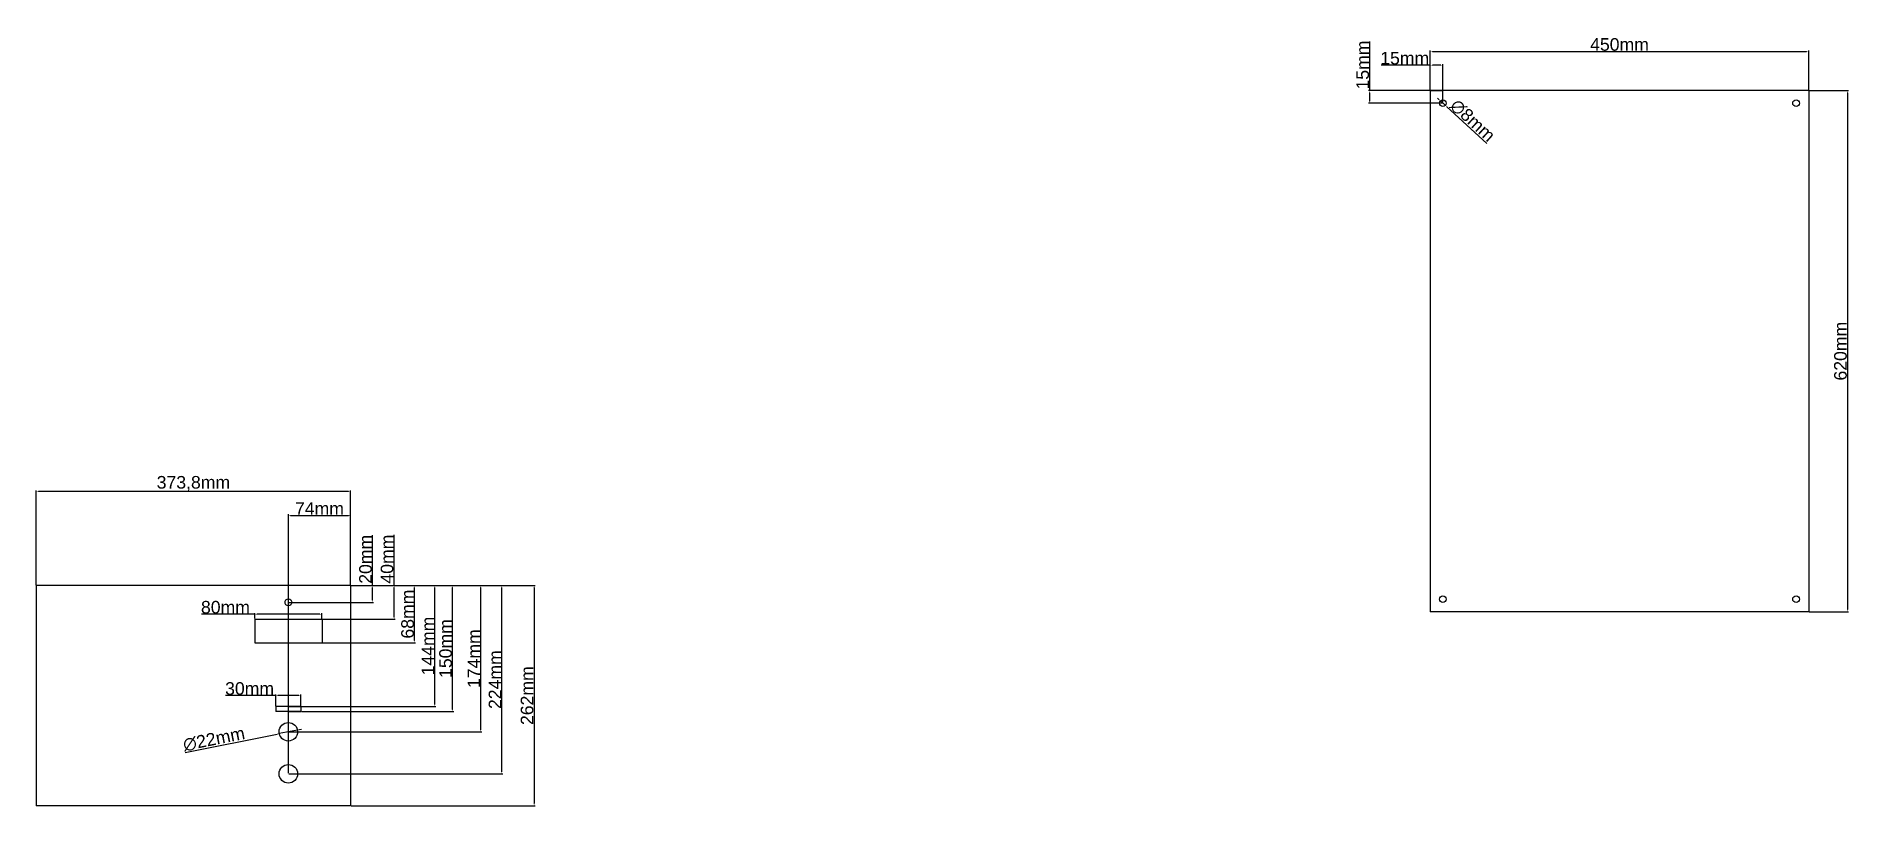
# Model space of a CAD drawing. Header units: centimetres. Extents: x -4347 to 28631, y 41590 to 109107.
# Drawn here: x 1292 to 3447, y 53642 to 54557 of the extents above; entities that cross this region are included whole.
import ezdxf

# ---------------------------------------------------------------- set-up
doc = ezdxf.new("R2010")
doc.units = ezdxf.units.CM
doc.header["$LTSCALE"] = 0.5
doc.styles.get("Standard").update_dxf_attribs({"font": 'arial.ttf'})
doc.dimstyles.new('ISO-25', dxfattribs={"dimtxt": 15, "dimasz": 2.5, "dimexe": 1.25, "dimexo": 0.625, "dimtad": 1, "dimtxsty": 'Standard', "dimcen": 2.5, "dimclrd": 1, "dimclre": 1, "dimadec": 0, "dimazin": 0, "dimtfac": 1, "dimtmove": 0, "dimatfit": 3, "dimfxl": 1, "dimarcsym": 0})

msp = doc.modelspace()

# ---------------------------------------------------------------- blocks, each defined once
blk = doc.blocks.new('*D153')
at = {"color": 1, "lineweight": -2, "transparency": 16777216}
for p, q in [((2949.5, 54493.1), (2949.5, 54540.3)), ((2952, 54539), (3397, 54539)), ((3399.5, 54493.1), (3399.5, 54540.3))]:
    blk.add_line(p, q, dxfattribs=at)
at = {"color": 1, "transparency": 16777216}
for points in [[(2952, 54539.5), (2952, 54538.6), (2949.5, 54539)], [(3397, 54539.5), (3397, 54538.6), (3399.5, 54539)]]:
    blk.add_solid(points, dxfattribs=at)
at = {"layer": 'Defpoints', "color": 0, "transparency": 16777216}
for p in [(3399.5, 54539), (2949.5, 54492.5), (3399.5, 54492.5)]:
    blk.add_point(p, dxfattribs=at)
at = {"color": 0, "transparency": 16777216, "insert": (3174.5, 54547.3), "char_height": 15, "attachment_point": 5}
blk.add_mtext('450mm', dxfattribs=at)
blk = doc.blocks.new('*D154')
at = {"color": 1, "lineweight": -2, "transparency": 16777216}
for p, q in [((3400.1, 54492.5), (3446.8, 54492.5)), ((3445.5, 54490), (3445.5, 53875)), ((3400.1, 53872.5), (3446.8, 53872.5))]:
    blk.add_line(p, q, dxfattribs=at)
at = {"color": 1, "transparency": 16777216}
for points in [[(3445.1, 54490), (3446, 54490), (3445.5, 54492.5)], [(3445.1, 53875), (3446, 53875), (3445.5, 53872.5)]]:
    blk.add_solid(points, dxfattribs=at)
at = {"layer": 'Defpoints', "color": 0, "transparency": 16777216}
for p in [(3399.5, 54492.5), (3399.5, 53872.5), (3445.5, 53872.5)]:
    blk.add_point(p, dxfattribs=at)
at = {"color": 0, "transparency": 16777216, "insert": (3437.3, 54182.5), "char_height": 15, "attachment_point": 5, "rotation": 90}
blk.add_mtext('620mm', dxfattribs=at)
blk = doc.blocks.new('*D156')
at = {"color": 1, "lineweight": -2, "transparency": 16777216}
for p, q in [((2949.5, 54522.7), (2891.1, 54522.7)), ((2949.5, 54493.1), (2949.5, 54523.9)), ((2962, 54522.7), (2952, 54522.7)), ((2964.5, 54478.1), (2964.5, 54523.9))]:
    blk.add_line(p, q, dxfattribs=at)
at = {"color": 1, "transparency": 16777216}
for points in [[(2952, 54523.1), (2952, 54522.3), (2949.5, 54522.7)], [(2962, 54523.1), (2962, 54522.3), (2964.5, 54522.7)]]:
    blk.add_solid(points, dxfattribs=at)
at = {"layer": 'Defpoints', "color": 0, "transparency": 16777216}
for p in [(2949.5, 54522.7), (2949.5, 54492.5), (2964.5, 54477.5)]:
    blk.add_point(p, dxfattribs=at)
at = {"color": 0, "transparency": 16777216, "insert": (2919.1, 54531), "char_height": 15, "attachment_point": 5}
blk.add_mtext('15mm', dxfattribs=at)
blk = doc.blocks.new('*D157')
at = {"color": 1, "lineweight": -2, "transparency": 16777216}
for p, q in [((2877.5, 54492.5), (2877.5, 54550.8)), ((2948.9, 54492.5), (2876.2, 54492.5)), ((2877.5, 54480), (2877.5, 54490)), ((2963.9, 54477.5), (2876.2, 54477.5))]:
    blk.add_line(p, q, dxfattribs=at)
at = {"color": 1, "transparency": 16777216}
for points in [[(2877.1, 54490), (2877.9, 54490), (2877.5, 54492.5)], [(2877.1, 54480), (2877.9, 54480), (2877.5, 54477.5)]]:
    blk.add_solid(points, dxfattribs=at)
at = {"layer": 'Defpoints', "color": 0, "transparency": 16777216}
for p in [(2877.5, 54492.5), (2949.5, 54492.5), (2964.5, 54477.5)]:
    blk.add_point(p, dxfattribs=at)
at = {"color": 0, "transparency": 16777216, "insert": (2869.2, 54522.9), "char_height": 15, "attachment_point": 5, "rotation": 90}
blk.add_mtext('15mm', dxfattribs=at)
blk = doc.blocks.new('*D158')
at = {"color": 1, "lineweight": -2, "transparency": 16777216}
for p, q in [((2959.7, 54481.9), (2957.9, 54483.6)), ((2961.5, 54480.2), (2967.4, 54474.8)), ((3016.7, 54429.5), (2969.3, 54473.1))]:
    blk.add_line(p, q, dxfattribs=at)
at = {"color": 1, "transparency": 16777216}
for points in [[(2960, 54482.2), (2959.4, 54481.6), (2961.5, 54480.2)], [(2969.6, 54473.4), (2969, 54472.8), (2967.4, 54474.8)]]:
    blk.add_solid(points, dxfattribs=at)
at = {"layer": 'Defpoints', "color": 0, "transparency": 16777216}
for p in [(2961.5, 54480.2), (2967.4, 54474.8)]:
    blk.add_point(p, dxfattribs=at)
at = {"color": 0, "transparency": 16777216, "insert": (2999.8, 54456.9), "char_height": 15, "attachment_point": 5, "rotation": 317.4252}
blk.add_mtext('∅8mm', dxfattribs=at)
blk = doc.blocks.new('*D163')
at = {"color": 1, "lineweight": -2, "transparency": 16777216}
for p, q in [((1691.7, 53903.7), (1691.7, 53963.7)), ((1592.2, 53883.7), (1693, 53883.7)), ((1666.2, 53903.7), (1693, 53903.7)), ((1691.7, 53886.2), (1691.7, 53901.2))]:
    blk.add_line(p, q, dxfattribs=at)
at = {"color": 1, "transparency": 16777216}
for points in [[(1691.3, 53901.2), (1692.1, 53901.2), (1691.7, 53903.7)], [(1691.3, 53886.2), (1692.1, 53886.2), (1691.7, 53883.7)]]:
    blk.add_solid(points, dxfattribs=at)
at = {"layer": 'Defpoints', "color": 0, "transparency": 16777216}
for p in [(1591.6, 53883.7), (1665.6, 53903.7), (1691.7, 53903.7)]:
    blk.add_point(p, dxfattribs=at)
at = {"color": 0, "transparency": 16777216, "insert": (1683.4, 53934.9), "char_height": 15, "attachment_point": 5, "rotation": 90}
blk.add_mtext('20mm', dxfattribs=at)
blk = doc.blocks.new('*D164')
at = {"color": 1, "lineweight": -2, "transparency": 16777216}
for p, q in [((1717.3, 53903.7), (1717.3, 53964)), ((1666.2, 53903.7), (1718.5, 53903.7)), ((1717.3, 53866.2), (1717.3, 53901.2)), ((1632.2, 53863.7), (1718.5, 53863.7))]:
    blk.add_line(p, q, dxfattribs=at)
at = {"color": 1, "transparency": 16777216}
for points in [[(1716.9, 53901.2), (1717.7, 53901.2), (1717.3, 53903.7)], [(1716.9, 53866.2), (1717.7, 53866.2), (1717.3, 53863.7)]]:
    blk.add_solid(points, dxfattribs=at)
at = {"layer": 'Defpoints', "color": 0, "transparency": 16777216}
for p in [(1665.6, 53903.7), (1717.3, 53903.7), (1631.6, 53863.7)]:
    blk.add_point(p, dxfattribs=at)
at = {"color": 0, "transparency": 16777216, "insert": (1709, 53935.1), "char_height": 15, "attachment_point": 5, "rotation": 90}
blk.add_mtext('40mm', dxfattribs=at)
blk = doc.blocks.new('*D165')
at = {"color": 1, "lineweight": -2, "transparency": 16777216}
for p, q in [((1666.2, 53903.7), (1742.9, 53903.7)), ((1741.6, 53838.2), (1741.6, 53901.2)), ((1632.2, 53835.7), (1742.9, 53835.7))]:
    blk.add_line(p, q, dxfattribs=at)
at = {"color": 1, "transparency": 16777216}
for points in [[(1741.2, 53901.2), (1742.1, 53901.2), (1741.6, 53903.7)], [(1741.2, 53838.2), (1742.1, 53838.2), (1741.6, 53835.7)]]:
    blk.add_solid(points, dxfattribs=at)
at = {"layer": 'Defpoints', "color": 0, "transparency": 16777216}
for p in [(1665.6, 53903.7), (1741.6, 53903.7), (1631.6, 53835.7)]:
    blk.add_point(p, dxfattribs=at)
at = {"color": 0, "transparency": 16777216, "insert": (1733.4, 53869.7), "char_height": 15, "attachment_point": 5, "rotation": 90}
blk.add_mtext('68mm', dxfattribs=at)
blk = doc.blocks.new('*D166')
at = {"color": 1, "lineweight": -2, "transparency": 16777216}
for p, q in [((1666.2, 53903.7), (1767, 53903.7)), ((1765.8, 53762.2), (1765.8, 53901.2)), ((1607.2, 53759.7), (1767, 53759.7))]:
    blk.add_line(p, q, dxfattribs=at)
at = {"color": 1, "transparency": 16777216}
for points in [[(1765.3, 53901.2), (1766.2, 53901.2), (1765.8, 53903.7)], [(1765.3, 53762.2), (1766.2, 53762.2), (1765.8, 53759.7)]]:
    blk.add_solid(points, dxfattribs=at)
at = {"layer": 'Defpoints', "color": 0, "transparency": 16777216}
for p in [(1665.6, 53903.7), (1765.8, 53903.7), (1606.6, 53759.7)]:
    blk.add_point(p, dxfattribs=at)
at = {"color": 0, "transparency": 16777216, "insert": (1757.6, 53831.7), "char_height": 15, "attachment_point": 5, "rotation": 90}
blk.add_mtext('144mm', dxfattribs=at)
blk = doc.blocks.new('*D167')
at = {"color": 1, "lineweight": -2, "transparency": 16777216}
for p, q in [((1666.2, 53903.7), (1788.2, 53903.7)), ((1786.9, 53756.2), (1786.9, 53901.2)), ((1607.2, 53753.7), (1788.2, 53753.7))]:
    blk.add_line(p, q, dxfattribs=at)
at = {"color": 1, "transparency": 16777216}
for points in [[(1786.5, 53901.2), (1787.3, 53901.2), (1786.9, 53903.7)], [(1786.5, 53756.2), (1787.3, 53756.2), (1786.9, 53753.7)]]:
    blk.add_solid(points, dxfattribs=at)
at = {"layer": 'Defpoints', "color": 0, "transparency": 16777216}
for p in [(1665.6, 53903.7), (1786.9, 53903.7), (1606.6, 53753.7)]:
    blk.add_point(p, dxfattribs=at)
at = {"color": 0, "transparency": 16777216, "insert": (1778.6, 53828.7), "char_height": 15, "attachment_point": 5, "rotation": 90}
blk.add_mtext('150mm', dxfattribs=at)
blk = doc.blocks.new('*D168')
at = {"color": 1, "lineweight": -2, "transparency": 16777216}
for p, q in [((1666.9, 53903.7), (1821.6, 53903.7)), ((1820.4, 53732.2), (1820.4, 53901.2)), ((1592.2, 53729.7), (1821.6, 53729.7))]:
    blk.add_line(p, q, dxfattribs=at)
at = {"color": 1, "transparency": 16777216}
for points in [[(1819.9, 53901.2), (1820.8, 53901.2), (1820.4, 53903.7)], [(1819.9, 53732.2), (1820.8, 53732.2), (1820.4, 53729.7)]]:
    blk.add_solid(points, dxfattribs=at)
at = {"layer": 'Defpoints', "color": 0, "transparency": 16777216}
for p in [(1666.2, 53903.7), (1820.4, 53903.7), (1591.6, 53729.7)]:
    blk.add_point(p, dxfattribs=at)
at = {"color": 0, "transparency": 16777216, "insert": (1812.2, 53816.7), "char_height": 15, "attachment_point": 5, "rotation": 90}
blk.add_mtext('174mm', dxfattribs=at)
blk = doc.blocks.new('*D169')
at = {"color": 1, "lineweight": -2, "transparency": 16777216}
for p, q in [((1666.2, 53903.7), (1846.7, 53903.7)), ((1845.5, 53682.2), (1845.5, 53901.2)), ((1592.2, 53679.7), (1846.7, 53679.7))]:
    blk.add_line(p, q, dxfattribs=at)
at = {"color": 1, "transparency": 16777216}
for points in [[(1845, 53901.2), (1845.9, 53901.2), (1845.5, 53903.7)], [(1845, 53682.2), (1845.9, 53682.2), (1845.5, 53679.7)]]:
    blk.add_solid(points, dxfattribs=at)
at = {"layer": 'Defpoints', "color": 0, "transparency": 16777216}
for p in [(1665.6, 53903.7), (1845.5, 53903.7), (1591.6, 53679.7)]:
    blk.add_point(p, dxfattribs=at)
at = {"color": 0, "transparency": 16777216, "insert": (1837.3, 53791.7), "char_height": 15, "attachment_point": 5, "rotation": 90}
blk.add_mtext('224mm', dxfattribs=at)
blk = doc.blocks.new('*D170')
at = {"color": 1, "lineweight": -2, "transparency": 16777216}
for p, q in [((1551.6, 53869.6), (1488.2, 53869.6)), ((1551.6, 53864.3), (1551.6, 53870.8)), ((1629.1, 53869.6), (1554.1, 53869.6)), ((1631.6, 53864.3), (1631.6, 53870.8))]:
    blk.add_line(p, q, dxfattribs=at)
at = {"color": 1, "transparency": 16777216}
for points in [[(1554.1, 53870), (1554.1, 53869.1), (1551.6, 53869.6)], [(1629.1, 53870), (1629.1, 53869.1), (1631.6, 53869.6)]]:
    blk.add_solid(points, dxfattribs=at)
at = {"layer": 'Defpoints', "color": 0, "transparency": 16777216}
for p in [(1551.6, 53869.6), (1551.6, 53863.7), (1631.6, 53863.7)]:
    blk.add_point(p, dxfattribs=at)
at = {"color": 0, "transparency": 16777216, "insert": (1516.8, 53877.8), "char_height": 15, "attachment_point": 5}
blk.add_mtext('80mm', dxfattribs=at)
blk = doc.blocks.new('*D171')
at = {"color": 1, "lineweight": -2, "transparency": 16777216}
for p, q in [((1576.6, 53772.8), (1516.9, 53772.8)), ((1576.6, 53760.3), (1576.6, 53774.1)), ((1604.1, 53772.8), (1579.1, 53772.8)), ((1606.6, 53760.3), (1606.6, 53774.1))]:
    blk.add_line(p, q, dxfattribs=at)
at = {"color": 1, "transparency": 16777216}
for points in [[(1579.1, 53773.2), (1579.1, 53772.4), (1576.6, 53772.8)], [(1604.1, 53773.2), (1604.1, 53772.4), (1606.6, 53772.8)]]:
    blk.add_solid(points, dxfattribs=at)
at = {"layer": 'Defpoints', "color": 0, "transparency": 16777216}
for p in [(1576.6, 53772.8), (1576.6, 53759.7), (1606.6, 53759.7)]:
    blk.add_point(p, dxfattribs=at)
at = {"color": 0, "transparency": 16777216, "insert": (1545.5, 53781.1), "char_height": 15, "attachment_point": 5}
blk.add_mtext('30mm', dxfattribs=at)
blk = doc.blocks.new('*D172')
at = {"color": 1, "lineweight": -2, "transparency": 16777216}
for p, q in [((1591.6, 53680.3), (1591.6, 53988.4)), ((1594.1, 53987.2), (1663.1, 53987.2)), ((1665.6, 53904.3), (1665.6, 53988.4))]:
    blk.add_line(p, q, dxfattribs=at)
at = {"color": 1, "transparency": 16777216}
for points in [[(1594.1, 53987.6), (1594.1, 53986.8), (1591.6, 53987.2)], [(1663.1, 53987.6), (1663.1, 53986.8), (1665.6, 53987.2)]]:
    blk.add_solid(points, dxfattribs=at)
at = {"layer": 'Defpoints', "color": 0, "transparency": 16777216}
for p in [(1665.6, 53987.2), (1665.6, 53903.7), (1591.6, 53679.7)]:
    blk.add_point(p, dxfattribs=at)
at = {"color": 0, "transparency": 16777216, "insert": (1628.6, 53995.3), "char_height": 15, "attachment_point": 5}
blk.add_mtext('74mm', dxfattribs=at)
blk = doc.blocks.new('*D173')
at = {"color": 1, "lineweight": -2, "transparency": 16777216}
for p, q in [((1291.8, 53904.3), (1291.8, 54016.7)), ((1663.1, 54015.5), (1294.3, 54015.5)), ((1665.6, 53904.3), (1665.6, 54016.7))]:
    blk.add_line(p, q, dxfattribs=at)
at = {"color": 1, "transparency": 16777216}
for points in [[(1294.3, 54015.9), (1294.3, 54015), (1291.8, 54015.5)], [(1663.1, 54015.9), (1663.1, 54015), (1665.6, 54015.5)]]:
    blk.add_solid(points, dxfattribs=at)
at = {"layer": 'Defpoints', "color": 0, "transparency": 16777216}
for p in [(1291.8, 54015.5), (1291.8, 53903.7), (1665.6, 53903.7)]:
    blk.add_point(p, dxfattribs=at)
at = {"color": 0, "transparency": 16777216, "insert": (1478.7, 54025.1), "char_height": 15, "attachment_point": 5}
blk.add_mtext('373,8mm', dxfattribs=at)
blk = doc.blocks.new('*D174')
at = {"color": 1, "lineweight": -2, "transparency": 16777216}
for p, q in [((1666.9, 53903.7), (1885.1, 53903.7)), ((1883.8, 53901.2), (1883.8, 53644.2)), ((1666.2, 53641.7), (1885.1, 53641.7))]:
    blk.add_line(p, q, dxfattribs=at)
at = {"color": 1, "transparency": 16777216}
for points in [[(1883.4, 53901.2), (1884.2, 53901.2), (1883.8, 53903.7)], [(1883.4, 53644.2), (1884.2, 53644.2), (1883.8, 53641.7)]]:
    blk.add_solid(points, dxfattribs=at)
at = {"layer": 'Defpoints', "color": 0, "transparency": 16777216}
for p in [(1666.2, 53903.7), (1665.6, 53641.7), (1883.8, 53641.7)]:
    blk.add_point(p, dxfattribs=at)
at = {"color": 0, "transparency": 16777216, "insert": (1875.5, 53772.7), "char_height": 15, "attachment_point": 5, "rotation": 90}
blk.add_mtext('262mm', dxfattribs=at)
blk = doc.blocks.new('*D175')
at = {"color": 1, "lineweight": -2, "transparency": 16777216}
for p, q in [((1602.4, 53731.8), (1580.8, 53727.5)), ((1604.8, 53732.3), (1607.3, 53732.8)), ((1468.8, 53705.1), (1578.4, 53727))]:
    blk.add_line(p, q, dxfattribs=at)
at = {"color": 1, "transparency": 16777216}
for points in [[(1604.8, 53732.7), (1604.9, 53731.9), (1602.4, 53731.8)], [(1578.3, 53727.4), (1578.5, 53726.6), (1580.8, 53727.5)]]:
    blk.add_solid(points, dxfattribs=at)
at = {"layer": 'Defpoints', "color": 0, "transparency": 16777216}
for p in [(1602.4, 53731.8), (1580.8, 53727.5)]:
    blk.add_point(p, dxfattribs=at)
at = {"color": 0, "transparency": 16777216, "insert": (1503.1, 53720.9), "char_height": 15, "attachment_point": 5, "rotation": 11.3141}
blk.add_mtext('∅22mm', dxfattribs=at)

# ---------------------------------------------------------------- dimensions: what is measured, and where the dimension line sits
for base, p1, p2, picture, middle in [((2877.498, 54492.508), (2964.484, 54477.508), (2949.484, 54492.508), '*D157', (2869.214, 54522.927)), ((3445.542, 53872.508), (3399.484, 54492.508), (3399.484, 53872.508), '*D154', (3437.259, 54182.508)), ((1691.726, 53903.687), (1591.608, 53883.687), (1665.608, 53903.687), '*D163', (1683.443, 53934.939)), ((1717.282, 53903.687), (1631.608, 53863.687), (1665.608, 53903.687), '*D164', (1708.998, 53935.113)), ((1820.353, 53903.687), (1591.608, 53729.687), (1666.233, 53903.687), '*D168', (1812.197, 53816.687)), ((1845.451, 53903.687), (1591.608, 53679.687), (1665.608, 53903.687), '*D169', (1837.295, 53791.687)), ((1765.761, 53903.687), (1606.608, 53759.687), (1665.608, 53903.687), '*D166', (1757.605, 53831.687)), ((1786.922, 53903.687), (1606.608, 53753.687), (1665.608, 53903.687), '*D167', (1778.638, 53828.687)), ((1741.648, 53903.687), (1631.608, 53835.687), (1665.608, 53903.687), '*D165', (1733.365, 53869.687)), ((1883.831, 53641.687), (1666.233, 53903.687), (1665.608, 53641.687), '*D174', (1875.548, 53772.687))]:
    dim = msp.add_linear_dim(base=base, p1=p1, p2=p2, angle=90, dimstyle='ISO-25', override={"dimpost": 'mm'})
    dim.commit()
    dim.dimension.update_dxf_attribs({"geometry": picture, "text_midpoint": middle})
for base, p1, p2, picture, middle in [((3399.484, 54539.041), (2949.484, 54492.508), (3399.484, 54492.508), '*D153', (3174.484, 54547.325)), ((2949.484, 54522.674), (2964.484, 54477.508), (2949.484, 54492.508), '*D156', (2919.066, 54530.958)), ((1291.808, 54015.452), (1665.608, 53903.687), (1291.808, 53903.687), '*D173', (1478.708, 54025.091)), ((1665.608, 53987.196), (1591.608, 53679.687), (1665.608, 53903.687), '*D172', (1628.608, 53995.321)), ((1576.608, 53772.801), (1606.608, 53759.687), (1576.608, 53759.687), '*D171', (1545.489, 53781.089))]:
    dim = msp.add_linear_dim(base=base, p1=p1, p2=p2, dimstyle='ISO-25', override={"dimpost": 'mm'})
    dim.commit()
    dim.dimension.update_dxf_attribs({"geometry": picture, "text_midpoint": middle})
dim = msp.add_diameter_dim_2p(p1=(2961.539, 54480.215), p2=(2967.43, 54474.802), dimstyle='ISO-25', override={"dimpost": 'mm'})
dim.commit()
dim.dimension.update_dxf_attribs({"geometry": '*D158', "text_midpoint": (2999.797, 54456.884)})
dim = msp.add_linear_dim(base=(1551.608, 53869.563), p1=(1631.608, 53863.687), p2=(1551.608, 53863.687), dimstyle='ISO-25', override={"dimpost": 'mm'})
dim.commit()
dim.dimension.update_dxf_attribs({"geometry": '*D170', "text_midpoint": (1516.823, 53869.563), "dimtype": 160})
dim = msp.add_diameter_dim_2p(p1=(1602.394, 53731.845), p2=(1580.822, 53727.529), dimstyle='ISO-25', override={"dimpost": 'mm'})
dim.commit()
dim.dimension.update_dxf_attribs({"geometry": '*D175', "text_midpoint": (1504.831, 53712.325), "dimtype": 163})

# ---------------------------------------------------------------- linework, layer by layer
for p, q in [((3399.484, 54492.508), (2949.484, 54492.508)), ((2949.484, 54492.508), (2949.484, 53872.508)), ((2949.484, 54492.508), (2964.484, 54492.508)), ((3399.484, 54492.508), (3399.484, 53872.508)), ((1665.608, 53903.687), (1291.808, 53903.687)), ((1291.808, 53903.687), (1291.808, 53641.687)), ((1665.608, 53903.687), (1665.608, 53641.687)), ((1551.608, 53863.687), (1631.608, 53863.687)), ((1551.608, 53863.687), (1551.608, 53835.687)), ((1631.608, 53863.687), (1631.608, 53835.687)), ((3399.484, 53872.508), (2949.484, 53872.508)), ((1551.608, 53835.687), (1631.608, 53835.687)), ((1591.608, 53759.687), (1576.608, 53759.687)), ((1576.608, 53759.687), (1576.608, 53753.687)), ((1591.608, 53753.687), (1576.608, 53753.687)), ((1591.608, 53759.687), (1606.608, 53759.687)), ((1606.608, 53759.687), (1591.608, 53759.687)), ((1591.608, 53753.687), (1606.608, 53753.687)), ((1606.608, 53753.687), (1591.608, 53753.687)), ((1606.608, 53759.687), (1606.608, 53753.687)), ((1665.608, 53641.687), (1291.808, 53641.687))]:
    msp.add_line(p, q)
for centre, radius in [((2964.484, 54477.508), 4), ((3384.484, 54477.508), 4), ((1591.608, 53883.687), 4), ((2964.484, 53887.508), 4), ((3384.484, 53887.508), 4), ((1591.608, 53729.687), 11), ((1591.608, 53679.687), 11)]:
    msp.add_circle(centre, radius)

msp.set_redraw_order([(e.dxf.handle, doc.entitydb.next_handle()) for e in msp.query("TEXT MTEXT ATTDEF DIMENSION ARC_DIMENSION")])  # texts and dimensions are drawn at this point

doc.saveas('drawing.dxf')
